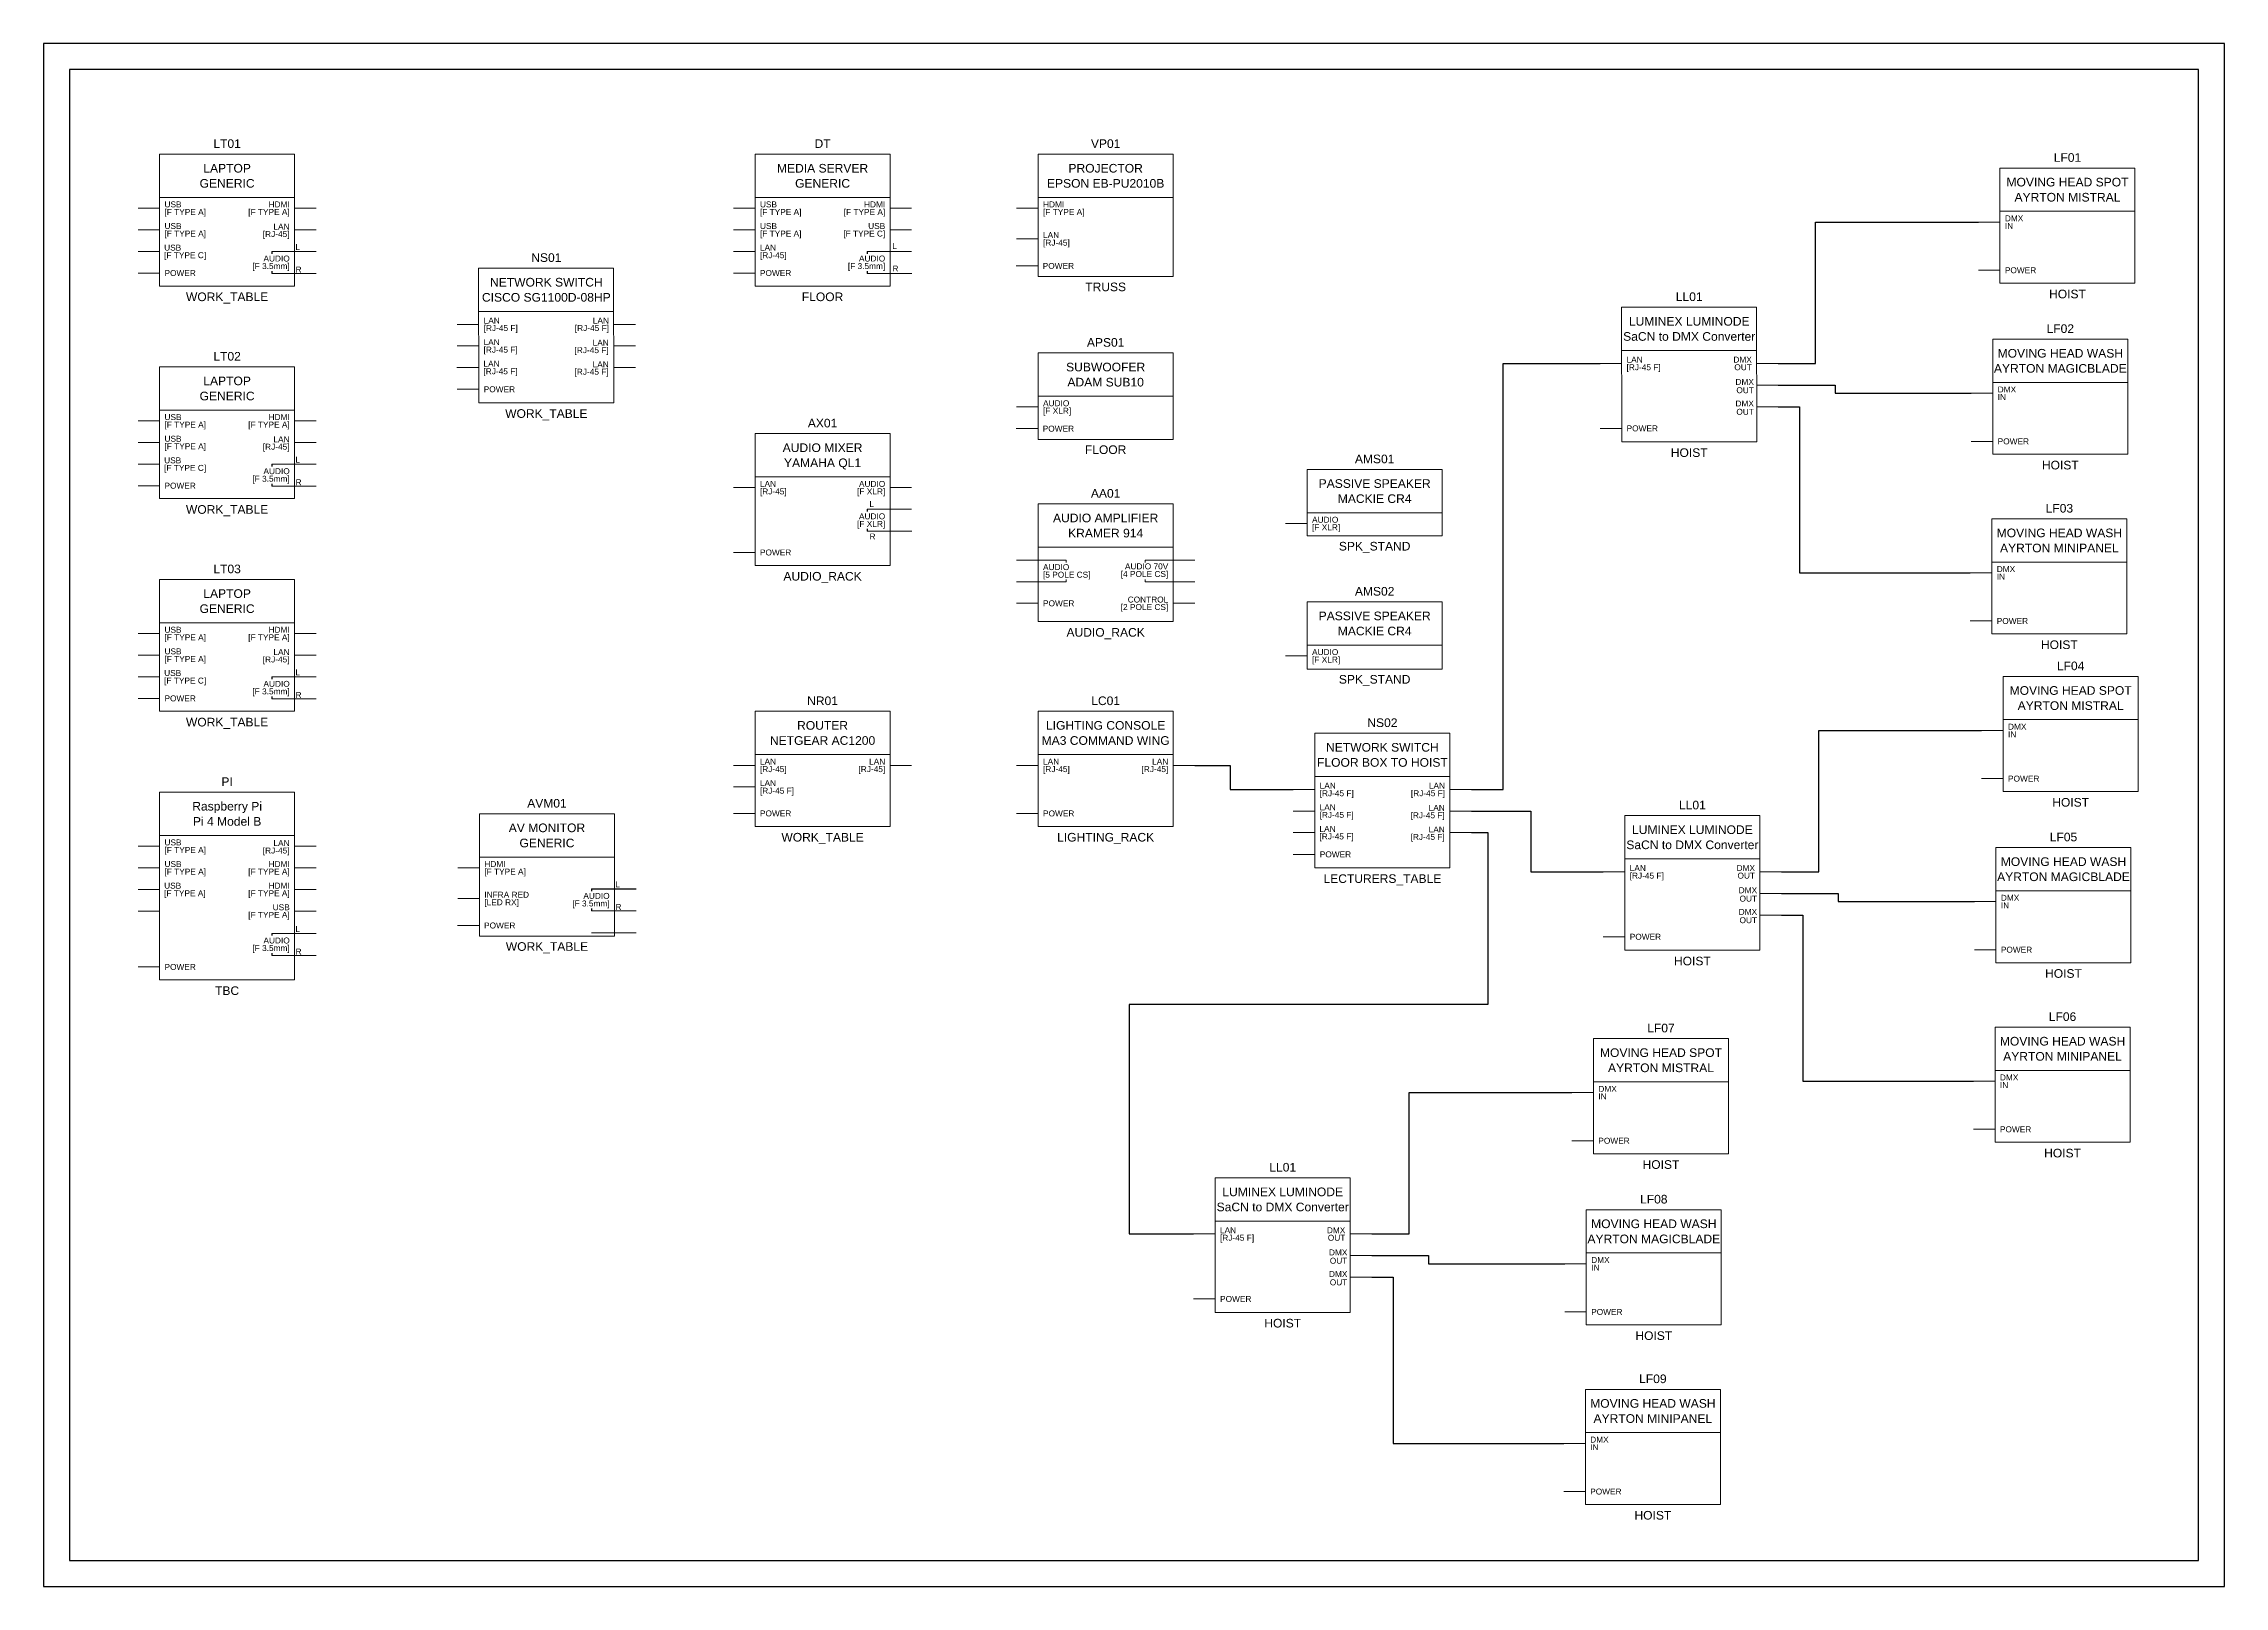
# Model space of a CAD drawing. Header units: millimetres. Extents: x 45 to 465, y 28 to 325.
import ezdxf
from ezdxf.enums import TextEntityAlignment as Align

# ---------------------------------------------------------------- set-up
doc = ezdxf.new("R2010")
doc.units = ezdxf.units.MM
doc.layers.add('BLOCK BORDER', color=7, linetype='Continuous', lineweight=18)
doc.layers.add('BLOCK BORDER IN', color=7, linetype='Continuous', lineweight=5)
doc.layers.add('lighting', color=7, linetype='Continuous')
doc.styles.add('CAD_SALES', font='arial.ttf')

# ---------------------------------------------------------------- blocks, each defined once
blk = doc.blocks.new('AUD-5POLE L')
at = {"style": 'CAD_SALES'}
for s, p in [('AUDIO', (0.045, 0.035)), ('[5 POLE CS]', (0.045, -0.035))]:
    blk.add_text(s, height=0.055, dxfattribs=at).set_placement(p, align=Align.MIDDLE_LEFT)
blk = doc.blocks.new('A$C41004527')
at = {"color": 250, "style": 'CAD_SALES'}
blk.add_text('L', height=1.4, dxfattribs=at).set_placement((1.65, 1.25), align=Align.MIDDLE_RIGHT)

msp = doc.modelspace()

# ---------------------------------------------------------------- linework, layer by layer
for p, q in [((88.93, 285), (88.93, 284.56)), ((203.61, 285), (203.61, 284.56)), ((88.93, 281.2), (88.93, 280.77)), ((203.61, 281.2), (203.61, 280.77)), ((88.93, 244.05), (88.93, 243.62)), ((88.93, 240.26), (88.93, 239.82)), ((203.61, 235.37), (203.61, 234.93)), ((203.61, 231.57), (203.61, 231.14)), ((88.93, 203.11), (88.93, 202.67)), ((88.93, 199.32), (88.93, 198.88)), ((150.53, 162.3), (150.53, 161.86)), ((150.53, 162.3), (159.1, 162.3)), ((150.53, 158.5), (150.53, 158.07)), ((88.93, 153.7), (88.93, 153.27)), ((88.93, 149.91), (88.93, 149.47))]:
    msp.add_line(p, q)
for points in [[(45, 28), (465, 28), (465, 325), (45, 325)], [(50, 33), (460, 33), (460, 320), (50, 320)]]:
    msp.add_lwpolyline(points, close=True)
at = {"layer": 'BLOCK BORDER'}
for p, q in [((67.34, 295.4), (93.34, 295.4)), ((182.03, 295.4), (208.02, 295.4)), ((236.54, 295.4), (262.54, 295.4)), ((67.34, 293.32), (63.18, 293.32)), ((93.34, 293.32), (97.5, 293.32)), ((182.03, 293.32), (177.87, 293.32)), ((208.02, 293.32), (212.18, 293.32)), ((236.54, 293.32), (232.38, 293.32)), ((421.78, 290.64), (417.62, 290.64)), ((421.78, 292.72), (447.78, 292.72)), ((67.34, 289.16), (63.18, 289.16)), ((93.34, 289.16), (97.5, 289.16)), ((182.03, 289.16), (177.87, 289.16)), ((208.02, 289.16), (212.18, 289.16)), ((236.54, 287.41), (232.38, 287.41)), ((67.34, 285), (63.18, 285)), ((88.93, 285), (97.5, 285)), ((182.03, 285), (177.87, 285)), ((203.61, 285), (212.18, 285)), ((236.49, 282.21), (232.33, 282.21)), ((67.34, 280.84), (63.18, 280.84)), ((88.93, 280.77), (97.5, 280.77)), ((182.03, 280.84), (177.87, 280.84)), ((203.61, 280.77), (212.19, 280.77)), ((421.78, 281.38), (417.62, 281.38)), ((128.82, 273.46), (154.82, 273.46)), ((128.82, 270.96), (124.66, 270.96)), ((154.82, 270.96), (158.98, 270.96)), ((128.8, 266.8), (124.64, 266.8)), ((154.82, 266.8), (158.98, 266.8)), ((348.93, 265.92), (374.93, 265.92)), ((128.77, 262.64), (124.61, 262.64)), ((154.82, 262.64), (158.98, 262.64)), ((348.93, 263.43), (344.77, 263.43)), ((374.93, 263.43), (379.09, 263.43)), ((128.82, 258.46), (124.66, 258.46)), ((236.54, 257.13), (262.54, 257.13)), ((374.93, 259.27), (379.09, 259.27)), ((420.4, 257.7), (416.24, 257.7)), ((420.4, 259.78), (446.4, 259.78)), ((67.34, 252.38), (63.18, 252.38)), ((67.34, 254.45), (93.34, 254.45)), ((93.34, 252.38), (97.5, 252.38)), ((236.54, 255.05), (232.38, 255.05)), ((374.93, 255.11), (379.09, 255.11)), ((67.34, 248.22), (63.18, 248.22)), ((93.34, 248.22), (97.5, 248.22)), ((236.49, 250.88), (232.33, 250.88)), ((348.93, 250.93), (344.77, 250.93)), ((420.4, 248.43), (416.24, 248.43)), ((67.34, 244.06), (63.18, 244.06)), ((88.93, 244.06), (97.5, 244.06)), ((67.34, 239.9), (63.18, 239.9)), ((88.93, 239.82), (97.5, 239.82)), ((182.03, 239.52), (177.87, 239.52)), ((182.03, 241.6), (208.02, 241.6)), ((208.02, 239.52), (212.18, 239.52)), ((203.61, 235.37), (212.18, 235.37)), ((203.61, 231.14), (212.19, 231.14)), ((288.35, 232.62), (284.19, 232.62)), ((288.35, 234.7), (314.35, 234.7)), ((182.03, 227.04), (177.87, 227.04)), ((236.54, 228.07), (262.54, 228.07)), ((236.54, 225.57), (232.38, 225.57)), ((262.54, 225.57), (266.7, 225.57)), ((420.22, 223.12), (416.06, 223.12)), ((420.22, 225.2), (446.22, 225.2)), ((236.54, 221.41), (232.38, 221.41)), ((262.54, 221.41), (266.7, 221.41)), ((236.54, 217.25), (232.38, 217.25)), ((262.54, 217.25), (266.7, 217.25)), ((67.34, 211.43), (63.18, 211.43)), ((67.34, 213.51), (93.34, 213.51)), ((93.34, 211.43), (97.5, 211.43)), ((420.22, 213.85), (416.06, 213.85)), ((67.34, 207.27), (63.18, 207.27)), ((93.34, 207.27), (97.5, 207.27)), ((288.35, 207.14), (284.19, 207.14)), ((288.35, 209.22), (314.35, 209.22)), ((67.34, 203.11), (63.18, 203.11)), ((88.93, 203.11), (97.5, 203.11)), ((67.34, 198.95), (63.18, 198.95)), ((88.93, 198.88), (97.5, 198.88)), ((422.39, 194.86), (448.39, 194.86)), ((422.39, 192.78), (418.23, 192.78)), ((182.03, 186.06), (177.87, 186.06)), ((182.03, 188.14), (208.02, 188.14)), ((208.02, 186.06), (212.18, 186.06)), ((236.54, 186.06), (232.38, 186.06)), ((236.54, 188.14), (262.54, 188.14)), ((262.54, 186.06), (266.7, 186.06)), ((182.02, 181.9), (177.86, 181.9)), ((289.84, 181.42), (285.68, 181.42)), ((289.84, 183.92), (315.84, 183.92)), ((315.84, 181.42), (320, 181.42)), ((422.39, 183.51), (418.23, 183.51)), ((182.03, 176.8), (177.87, 176.8)), ((236.54, 176.8), (232.38, 176.8)), ((289.81, 177.26), (285.65, 177.26)), ((315.84, 177.26), (320, 177.26)), ((67.34, 172.57), (93.34, 172.57)), ((289.79, 173.1), (285.63, 173.1)), ((315.84, 173.1), (320, 173.1)), ((67.34, 170.49), (63.18, 170.49)), ((93.34, 170.49), (97.5, 170.49)), ((128.94, 168.41), (154.94, 168.41)), ((289.84, 168.92), (285.68, 168.92)), ((349.54, 168.06), (375.54, 168.06)), ((67.34, 166.33), (63.18, 166.33)), ((93.34, 166.33), (97.5, 166.33)), ((128.94, 166.33), (124.78, 166.33)), ((349.54, 165.56), (345.38, 165.56)), ((375.54, 165.56), (379.7, 165.56)), ((67.34, 162.17), (63.18, 162.17)), ((93.34, 162.17), (97.5, 162.17)), ((93.34, 162.17), (97.5, 162.17)), ((128.94, 160.42), (124.78, 160.42)), ((375.54, 161.4), (379.7, 161.4)), ((421.01, 159.83), (416.85, 159.83)), ((421.01, 161.91), (447.01, 161.91)), ((67.34, 158.01), (63.18, 158.01)), ((93.34, 158.01), (97.5, 158.01)), ((150.53, 158.08), (159.1, 158.08)), ((375.54, 157.24), (379.7, 157.24)), ((88.93, 153.71), (97.5, 153.71)), ((128.89, 155.23), (124.73, 155.23)), ((150.53, 153.84), (159.11, 153.84)), ((349.54, 153.06), (345.38, 153.06)), ((67.34, 147.26), (63.18, 147.26)), ((88.93, 149.47), (97.5, 149.47)), ((421.01, 150.57), (416.85, 150.57)), ((420.83, 127.33), (446.83, 127.33)), ((343.49, 123.05), (339.33, 123.05)), ((343.49, 125.13), (369.49, 125.13)), ((420.83, 125.25), (416.67, 125.25)), ((343.49, 113.79), (339.33, 113.79)), ((420.83, 115.99), (416.67, 115.99)), ((270.64, 98.33), (296.64, 98.33)), ((270.64, 95.84), (266.48, 95.84)), ((296.64, 95.84), (300.8, 95.84)), ((296.64, 91.68), (300.8, 91.68)), ((342.11, 90.1), (337.95, 90.1)), ((342.11, 92.18), (368.11, 92.18)), ((296.64, 87.52), (300.8, 87.52)), ((270.64, 83.34), (266.48, 83.34)), ((342.11, 80.84), (337.95, 80.84)), ((341.93, 55.53), (337.77, 55.53)), ((341.93, 57.61), (367.93, 57.61)), ((341.93, 46.26), (337.77, 46.26))]:
    msp.add_line(p, q, dxfattribs=at)
for points in [[(93.34, 278.34), (67.34, 278.34), (67.34, 303.72), (93.34, 303.72)], [(208.02, 278.34), (182.03, 278.34), (182.03, 303.72), (208.02, 303.72)], [(262.54, 280.15), (236.54, 280.15), (236.54, 303.72), (262.54, 303.72)], [(447.78, 278.88), (421.78, 278.88), (421.78, 301.04), (447.78, 301.04)], [(154.82, 255.87), (128.82, 255.87), (128.78, 281.78), (154.78, 281.78)], [(374.93, 248.34), (348.93, 248.34), (348.89, 274.24), (374.89, 274.24)], [(262.54, 248.81), (236.54, 248.81), (236.54, 265.45), (262.54, 265.45)], [(446.4, 245.94), (420.4, 245.94), (420.4, 268.09), (446.4, 268.09)], [(93.34, 237.4), (67.34, 237.4), (67.34, 262.77), (93.34, 262.77)], [(208.02, 224.54), (182.03, 224.54), (182.03, 249.92), (208.02, 249.92)], [(314.35, 230.23), (288.35, 230.23), (288.35, 243.02), (314.35, 243.02)], [(262.54, 213.74), (236.54, 213.74), (236.54, 236.39), (262.54, 236.39)], [(446.22, 211.36), (420.22, 211.36), (420.22, 233.52), (446.22, 233.52)], [(93.34, 196.46), (67.34, 196.46), (67.34, 221.83), (93.34, 221.83)], [(314.35, 204.6), (288.35, 204.6), (288.35, 217.54), (314.35, 217.54)], [(448.39, 181.02), (422.39, 181.02), (422.39, 203.18), (448.39, 203.18)], [(208.02, 174.3), (182.03, 174.3), (182.03, 196.46), (208.02, 196.46)], [(262.54, 174.3), (236.54, 174.3), (236.54, 196.46), (262.54, 196.46)], [(315.84, 166.33), (289.84, 166.33), (289.8, 192.24), (315.8, 192.24)], [(93.34, 144.76), (67.34, 144.76), (67.34, 180.89), (93.34, 180.89)], [(154.94, 153.16), (128.94, 153.16), (128.94, 176.73), (154.94, 176.73)], [(375.54, 150.47), (349.54, 150.47), (349.5, 176.38), (375.5, 176.38)], [(447.01, 148.07), (421.01, 148.07), (421.01, 170.23), (447.01, 170.23)], [(446.83, 113.49), (420.83, 113.49), (420.83, 135.65), (446.83, 135.65)], [(369.49, 111.29), (343.49, 111.29), (343.49, 133.45), (369.49, 133.45)], [(296.64, 80.75), (270.64, 80.75), (270.6, 106.65), (296.6, 106.65)], [(368.11, 78.35), (342.11, 78.35), (342.11, 100.5), (368.11, 100.5)], [(367.93, 43.77), (341.93, 43.77), (341.93, 65.92), (367.93, 65.92)]]:
    msp.add_lwpolyline(points, close=True, dxfattribs=at)
at = {"layer": 'BLOCK BORDER IN'}
for points in [[(241.96, 225.14), (241.96, 225.57), (236.54, 225.57)], [(257.12, 225.14), (257.12, 225.57), (262.54, 225.57)], [(236.54, 221.41), (241.96, 221.41), (241.96, 221.85)], [(262.54, 221.41), (257.12, 221.41), (257.12, 221.85)]]:
    msp.add_lwpolyline(points, dxfattribs=at)
at = {"layer": 'lighting'}
for points in [[(379.09, 263.43), (386.27, 263.43), (386.27, 290.64), (417.62, 290.64)], [(320, 181.42), (326.07, 181.42), (326.07, 263.43), (344.77, 263.43)], [(379.09, 259.27), (390.03, 259.27), (390.03, 257.7), (416.24, 257.7)], [(379.09, 255.11), (383.2, 255.11), (383.2, 223.12), (416.06, 223.12)], [(379.7, 165.56), (386.88, 165.56), (386.88, 192.78), (418.23, 192.78)], [(266.7, 186.06), (273.52, 186.06), (273.52, 181.42), (285.68, 181.42)], [(320, 177.26), (331.4, 177.26), (331.4, 165.56), (345.38, 165.56)], [(320, 173.1), (323.16, 173.1), (323.16, 140.04), (254.07, 140.04), (254.07, 95.84), (266.48, 95.84)], [(379.7, 161.4), (390.64, 161.4), (390.64, 159.83), (416.85, 159.83)], [(379.7, 157.24), (383.81, 157.24), (383.81, 125.25), (416.67, 125.25)], [(300.8, 95.84), (307.97, 95.84), (307.97, 123.05), (339.33, 123.05)], [(300.8, 91.68), (311.73, 91.68), (311.73, 90.1), (337.95, 90.1)], [(300.8, 87.52), (304.91, 87.52), (304.91, 55.53), (337.77, 55.53)]]:
    msp.add_lwpolyline(points, dxfattribs=at)

# ---------------------------------------------------------------- block references
for name, p, xscale, yscale, zscale in [('A$C41004527', (203.59, 235.36), 0.8188537479815572, 0.8188537479815572, 0.8188537479815572), ('AUD-5POLE L', (236.54, 223.49), 20.79888519873155, 20.79888519873155, 20.79888519873155)]:
    msp.add_blockref(name, p, dxfattribs=dict(xscale=xscale, yscale=yscale, zscale=zscale))

# ---------------------------------------------------------------- texts
at = {"style": 'CAD_SALES'}
for s, height, p in [('GENERIC', 1.664, (80.34, 298.1)), ('LAPTOP', 1.664, (80.34, 301.01)), ('MEDIA SERVER', 1.6639, (195.02, 301.01)), ('GENERIC', 1.664, (195.02, 298.1)), ('EPSON EB-PU2010B', 1.6639, (249.54, 298.1)), ('PROJECTOR', 1.664, (249.54, 301.01)), ('MOVING HEAD SPOT', 1.6639, (434.78, 298.34)), ('AYRTON MISTRAL', 1.6639, (434.78, 295.43)), ('NETWORK SWITCH', 1.6639, (141.82, 279.07)), ('CISCO SG1100D-08HP', 1.6639, (141.82, 276.16)), ('SaCN to DMX Converter', 1.6639, (361.93, 268.63)), ('LUMINEX LUMINODE', 1.6639, (361.93, 271.54)), ('MOVING HEAD WASH', 1.6639, (433.4, 265.39)), ('LAPTOP', 1.664, (80.34, 260.07)), ('SUBWOOFER', 1.664, (249.54, 262.74)), ('ADAM SUB10', 1.664, (249.54, 259.83)), ('AYRTON MAGICBLADE', 1.6639, (433.4, 262.48)), ('GENERIC', 1.664, (80.34, 257.16)), ('AUDIO MIXER', 1.6639, (195.02, 247.21)), ('YAMAHA QL1', 1.664, (195.02, 244.3)), ('PASSIVE SPEAKER', 1.6639, (301.35, 240.31)), ('MACKIE CR4', 1.664, (301.35, 237.4)), ('AUDIO AMPLIFIER', 1.6639, (249.54, 233.69)), ('KRAMER 914', 1.664, (249.54, 230.77)), ('MOVING HEAD WASH', 1.6639, (433.22, 230.81)), ('AYRTON MINIPANEL', 1.6639, (433.22, 227.9)), ('LAPTOP', 1.664, (80.34, 219.13)), ('GENERIC', 1.664, (80.34, 216.22)), ('PASSIVE SPEAKER', 1.6639, (301.35, 214.83)), ('MACKIE CR4', 1.664, (301.35, 211.92)), ('MOVING HEAD SPOT', 1.6639, (435.39, 200.47)), ('AYRTON MISTRAL', 1.6639, (435.39, 197.56)), ('ROUTER', 1.664, (195.02, 193.75)), ('LIGHTING CONSOLE', 1.6639, (249.54, 193.75)), ('NETGEAR AC1200', 1.6639, (195.02, 190.84)), ('MA3 COMMAND WING', 1.6639, (249.54, 190.84)), ('NETWORK SWITCH', 1.6639, (302.84, 189.53)), ('FLOOR BOX TO HOIST', 1.6639, (302.84, 186.62)), ('Raspberry Pi', 1.6639, (80.34, 178.19)), ('Pi 4 Model B', 1.6639, (80.34, 175.27)), ('AV MONITOR', 1.664, (141.94, 174.03)), ('LUMINEX LUMINODE', 1.6639, (362.54, 173.67)), ('GENERIC', 1.664, (141.94, 171.11)), ('SaCN to DMX Converter', 1.6639, (362.54, 170.76)), ('MOVING HEAD WASH', 1.6639, (434.01, 167.52)), ('AYRTON MAGICBLADE', 1.6639, (434.01, 164.61)), ('MOVING HEAD SPOT', 1.6639, (356.49, 130.75)), ('MOVING HEAD WASH', 1.6639, (433.83, 132.95)), ('AYRTON MINIPANEL', 1.6639, (433.83, 130.03)), ('AYRTON MISTRAL', 1.6639, (356.49, 127.83)), ('SaCN to DMX Converter', 1.6639, (283.64, 101.04)), ('LUMINEX LUMINODE', 1.6639, (283.64, 103.95)), ('MOVING HEAD WASH', 1.6639, (355.11, 97.8)), ('AYRTON MAGICBLADE', 1.6639, (355.11, 94.89)), ('MOVING HEAD WASH', 1.6639, (354.93, 63.22)), ('AYRTON MINIPANEL', 1.6639, (354.93, 60.31))]:
    msp.add_text(s, height=height, dxfattribs=at).set_placement(p, align=Align.MIDDLE_CENTER)
for s, p in [('USB', (68.28, 294.05)), ('USB', (182.96, 294.05)), ('HDMI', (237.48, 294.05)), ('[F TYPE A]', (68.28, 292.59)), ('USB', (68.28, 289.89)), ('LAN', (89.26, 289.77)), ('[F TYPE A]', (182.96, 292.59)), ('USB', (182.96, 289.89)), ('[F TYPE A]', (237.48, 292.59)), ('DMX', (422.72, 291.37)), ('IN', (422.72, 289.91)), ('USB', (68.22, 285.73)), ('[F TYPE A]', (68.28, 288.43)), ('[RJ-45]', (87.21, 288.33)), ('[F TYPE A]', (182.96, 288.43)), ('LAN', (182.96, 285.73)), ('[RJ-45]', (237.48, 286.68)), ('LAN', (237.48, 288.14)), ('[F TYPE C]', (68.22, 284.27)), ('POWER', (68.28, 280.84)), ('[RJ-45]', (182.96, 284.27)), ('POWER', (182.96, 280.84)), ('POWER', (237.42, 282.21)), ('POWER', (422.72, 281.38)), ('[RJ-45 F]', (129.75, 270.24)), ('LAN', (129.75, 271.69)), ('[RJ-45 F]', (129.73, 266.08)), ('LAN', (129.73, 267.53)), ('[RJ-45 F]', (147.25, 265.99)), ('LAN', (150.74, 267.41)), ('LAN', (349.86, 264.16)), ('[RJ-45 F]', (129.71, 261.92)), ('LAN', (129.71, 263.37)), ('[RJ-45 F]', (147.25, 261.83)), ('LAN', (150.74, 263.25)), ('[RJ-45 F]', (349.86, 262.7)), ('DMX', (370.84, 259.88)), ('POWER', (129.76, 258.46)), ('AUDIO', (237.48, 255.77)), ('DMX', (370.84, 255.72)), ('OUT', (371.01, 258.28)), ('DMX', (421.34, 258.42)), ('IN', (421.34, 256.97)), ('[F TYPE A]', (68.28, 251.65)), ('USB', (68.28, 253.1)), ('[F XLR]', (237.48, 254.32)), ('OUT', (371.01, 254.12)), ('[F TYPE A]', (68.28, 247.49)), ('USB', (68.28, 248.94)), ('[RJ-45]', (87.21, 247.39)), ('LAN', (89.26, 248.83)), ('POWER', (237.42, 250.88)), ('POWER', (349.87, 250.93)), ('POWER', (421.34, 248.43)), ('[F TYPE C]', (68.22, 243.33)), ('USB', (68.22, 244.78)), ('POWER', (68.28, 239.9)), ('[RJ-45]', (182.96, 238.79)), ('LAN', (182.96, 240.24)), ('AUDIO', (289.29, 233.34)), ('[F XLR]', (289.29, 231.89)), ('POWER', (182.96, 227.04)), ('DMX', (421.16, 223.84)), ('IN', (421.16, 222.39)), ('POWER', (237.48, 217.25)), ('POWER', (421.16, 213.85)), ('[F TYPE A]', (68.28, 210.7)), ('USB', (68.28, 212.16)), ('[F TYPE A]', (68.28, 206.54)), ('USB', (68.28, 208)), ('[RJ-45]', (87.21, 206.44)), ('LAN', (89.26, 207.88)), ('AUDIO', (289.29, 207.86)), ('[F XLR]', (289.29, 206.41)), ('[F TYPE C]', (68.22, 202.38)), ('USB', (68.22, 203.84)), ('POWER', (68.28, 198.95)), ('DMX', (423.33, 193.5)), ('IN', (423.33, 192.05)), ('[RJ-45]', (182.96, 185.33)), ('LAN', (182.96, 186.79)), ('[RJ-45]', (237.48, 185.33)), ('LAN', (237.48, 186.79)), ('[RJ-45 F]', (182.96, 181.17)), ('LAN', (182.96, 182.63)), ('[RJ-45 F]', (290.76, 180.69)), ('LAN', (290.76, 182.15)), ('POWER', (423.33, 183.51)), ('POWER', (182.96, 176.8)), ('POWER', (237.48, 176.8)), ('[RJ-45 F]', (290.75, 176.53)), ('LAN', (290.75, 177.99)), ('[RJ-45 F]', (308.27, 176.45)), ('LAN', (311.75, 177.87)), ('[RJ-45 F]', (290.72, 172.37)), ('LAN', (290.72, 173.83)), ('[RJ-45 F]', (308.27, 172.29)), ('LAN', (311.75, 173.71)), ('[F TYPE A]', (68.28, 169.76)), ('USB', (68.28, 171.22)), ('[RJ-45]', (87.21, 169.66)), ('LAN', (89.26, 171.1)), ('POWER', (290.78, 168.92)), ('[F TYPE A]', (68.28, 165.6)), ('USB', (68.28, 167.06)), ('[F TYPE A]', (129.88, 165.6)), ('HDMI', (129.88, 167.06)), ('[RJ-45 F]', (350.47, 164.83)), ('LAN', (350.47, 166.29)), ('[F TYPE A]', (68.22, 161.44)), ('USB', (68.22, 162.9)), ('[LED RX]', (129.88, 159.7)), ('INFRA RED', (129.88, 161.15)), ('DMX', (371.46, 162.01)), ('OUT', (371.62, 160.41)), ('DMX', (421.95, 160.56)), ('IN', (421.95, 159.1)), ('POWER', (129.83, 155.23)), ('DMX', (371.46, 157.85)), ('OUT', (371.62, 156.25)), ('POWER', (350.48, 153.06)), ('POWER', (68.28, 147.26)), ('POWER', (421.95, 150.57)), ('DMX', (421.77, 125.98)), ('DMX', (344.43, 123.78)), ('IN', (344.43, 122.32)), ('IN', (421.77, 124.52)), ('POWER', (344.43, 113.79)), ('POWER', (421.77, 115.99)), ('LAN', (271.56, 96.56)), ('[RJ-45 F]', (271.56, 95.11)), ('DMX', (292.55, 92.29)), ('DMX', (292.55, 88.13)), ('OUT', (292.71, 90.69)), ('DMX', (343.05, 90.83)), ('IN', (343.05, 89.38)), ('OUT', (292.71, 86.53)), ('POWER', (271.58, 83.34)), ('POWER', (343.05, 80.84)), ('DMX', (342.86, 56.25)), ('IN', (342.86, 54.8)), ('POWER', (342.86, 46.26))]:
    msp.add_text(s, height=1.144, dxfattribs=at).set_placement(p, align=Align.MIDDLE_LEFT)
for s, height, p in [('HDMI', 1.144, (92.4, 294.05)), ('HDMI', 1.144, (207.09, 294.05)), ('[F TYPE A]', 1.144, (92.4, 292.59)), ('[F TYPE A]', 1.144, (207.09, 292.59)), ('USB', 1.144, (207.09, 289.89)), ('L', 1.14, (94.38, 285.84)), ('[F TYPE C]', 1.144, (207.09, 288.43)), ('L', 1.14, (209.34, 286.05)), ('[F 3.5mm]', 1.144, (92.4, 282.17)), ('AUDIO', 1.144, (92.4, 283.63)), ('R', 1.14, (94.68, 281.5)), ('[F 3.5mm]', 1.144, (207.09, 282.17)), ('AUDIO', 1.144, (207.09, 283.63)), ('R', 1.14, (209.64, 281.71)), ('[RJ-45 F]', 1.144, (153.88, 270.24)), ('LAN', 1.144, (153.88, 271.69)), ('DMX', 1.144, (373.99, 264.16)), ('OUT', 1.144, (373.99, 262.7)), ('[F TYPE A]', 1.144, (92.4, 251.65)), ('HDMI', 1.144, (92.4, 253.1)), ('L', 1.14, (94.38, 244.9)), ('[F 3.5mm]', 1.144, (92.4, 241.23)), ('AUDIO', 1.144, (92.4, 242.69)), ('R', 1.14, (94.68, 240.56)), ('[F XLR]', 1.144, (207.09, 238.79)), ('AUDIO', 1.144, (207.09, 240.24)), ('[F XLR]', 1.144, (207.09, 232.54)), ('AUDIO', 1.144, (207.09, 234)), ('R', 1.14, (205.22, 230.12)), ('[4 POLE CS]', 1.1439, (261.6, 222.91)), ('AUDIO 70V', 1.144, (261.6, 224.37)), ('CONTROL', 1.144, (261.6, 217.98)), ('[2 POLE CS]', 1.1439, (261.6, 216.53)), ('[F TYPE A]', 1.144, (92.4, 210.7)), ('HDMI', 1.144, (92.4, 212.16)), ('AUDIO', 1.144, (92.4, 201.75)), ('L', 1.14, (94.38, 203.96)), ('[F 3.5mm]', 1.144, (92.4, 200.29)), ('R', 1.14, (94.68, 199.61)), ('[RJ-45]', 1.144, (207.09, 185.33)), ('LAN', 1.144, (207.09, 186.79)), ('[RJ-45]', 1.144, (261.6, 185.33)), ('LAN', 1.144, (261.6, 186.79)), ('[RJ-45 F]', 1.144, (314.9, 180.69)), ('LAN', 1.144, (314.9, 182.15)), ('[F TYPE A]', 1.144, (92.4, 165.6)), ('HDMI', 1.144, (92.4, 167.06)), ('DMX', 1.144, (374.6, 166.29)), ('OUT', 1.144, (374.6, 164.83)), ('[F TYPE A]', 1.144, (92.4, 161.44)), ('HDMI', 1.144, (92.4, 162.9)), ('[F 3.5mm]', 1.144, (154.01, 159.47)), ('AUDIO', 1.144, (154.01, 160.93)), ('L', 1.14, (155.98, 163.14)), ('[F TYPE A]', 1.144, (92.4, 157.28)), ('USB', 1.144, (92.4, 158.74)), ('R', 1.14, (156.29, 158.8)), ('[F 3.5mm]', 1.144, (92.4, 150.88)), ('AUDIO', 1.144, (92.4, 152.34)), ('L', 1.14, (94.38, 154.55)), ('R', 1.14, (94.68, 150.21)), ('DMX', 1.144, (295.7, 96.56)), ('OUT', 1.144, (295.7, 95.11))]:
    msp.add_text(s, height=height, dxfattribs=at).set_placement(p, align=Align.MIDDLE_RIGHT)
for tag, text, height, p in [('LT01', '', 1.66, (80.34, 305.75)), ('VP01', '', 1.66, (249.54, 305.75)), ('DT', '', 1.66, (195.02, 305.75)), ('LF01', '', 1.66, (434.78, 303.08)), ('NS01', 'Network Switch', 1.6639, (141.82, 283.81)), ('TRUSS', '', 1.66, (249.54, 278.17)), ('HOIST', '', 1.66, (434.78, 276.8)), ('WORK_TABLE', '', 1.66, (80.34, 276.26)), ('FLOOR', '', 1.66, (195.02, 276.26)), ('LL01', 'Network Switch', 1.6639, (361.93, 276.28)), ('LF02', '', 1.66, (433.4, 270.13)), ('LT02', '', 1.66, (80.34, 264.81)), ('APS01', '', 1.66, (249.54, 267.48)), ('WORK_TABLE', '', 1.66, (141.82, 253.79)), ('AX01', '', 1.66, (195.02, 251.95)), ('FLOOR', '', 1.66, (249.54, 246.83)), ('AMS01', '', 1.66, (301.35, 245.05)), ('HOIST', '', 1.66, (361.93, 246.26)), ('HOIST', '', 1.66, (433.4, 243.86)), ('WORK_TABLE', '', 1.66, (80.34, 235.32)), ('AA01', 'XPA', 1.664, (249.54, 238.42)), ('LF03', '', 1.66, (433.22, 235.55)), ('SPK_STAND', '', 1.66, (301.35, 228.25)), ('LT03', '', 1.66, (80.34, 223.87)), ('AUDIO_RACK', '', 1.66, (195.02, 222.46)), ('AMS02', '', 1.66, (301.35, 219.57)), ('AUDIO_RACK', '', 1.66, (249.54, 211.66)), ('HOIST', '', 1.66, (433.22, 209.28)), ('LF04', '', 1.66, (435.39, 205.21)), ('SPK_STAND', '', 1.66, (301.35, 202.62)), ('NR01', '', 1.66, (195.02, 198.49)), ('LC01', '', 1.66, (249.54, 198.49)), ('WORK_TABLE', '', 1.66, (80.34, 194.38)), ('NS02', 'Network Switch', 1.6639, (302.84, 194.27)), ('PI', '', 1.66, (80.34, 182.92)), ('AVM01', '', 1.66, (141.94, 178.76)), ('LL01', 'Network Switch', 1.6639, (362.54, 178.41)), ('HOIST', '', 1.66, (435.39, 178.94)), ('WORK_TABLE', '', 1.66, (195.02, 172.22)), ('LIGHTING_RACK', '', 1.66, (249.54, 172.22)), ('LF05', '', 1.66, (434.01, 172.26)), ('LECTURERS_TABLE', '', 1.66, (302.84, 164.25)), ('WORK_TABLE', '', 1.66, (141.94, 151.18)), ('HOIST', '', 1.66, (362.54, 148.39)), ('TBC', '', 1.66, (80.34, 142.68)), ('HOIST', '', 1.66, (434.01, 145.99)), ('LF07', '', 1.66, (356.49, 135.49)), ('LF06', '', 1.66, (433.83, 137.68)), ('LL01', 'Network Switch', 1.6639, (283.64, 108.69)), ('HOIST', '', 1.66, (356.49, 109.21)), ('HOIST', '', 1.66, (433.83, 111.41)), ('LF08', '', 1.66, (355.11, 102.54)), ('HOIST', '', 1.66, (283.64, 78.67)), ('HOIST', '', 1.66, (355.11, 76.27)), ('LF09', '', 1.66, (354.93, 67.96)), ('HOIST', '', 1.66, (354.93, 41.69))]:
    msp.add_attdef(tag, text=text, height=height, dxfattribs=at).set_placement(p, align=Align.MIDDLE_CENTER)

doc.saveas('drawing.dxf')
